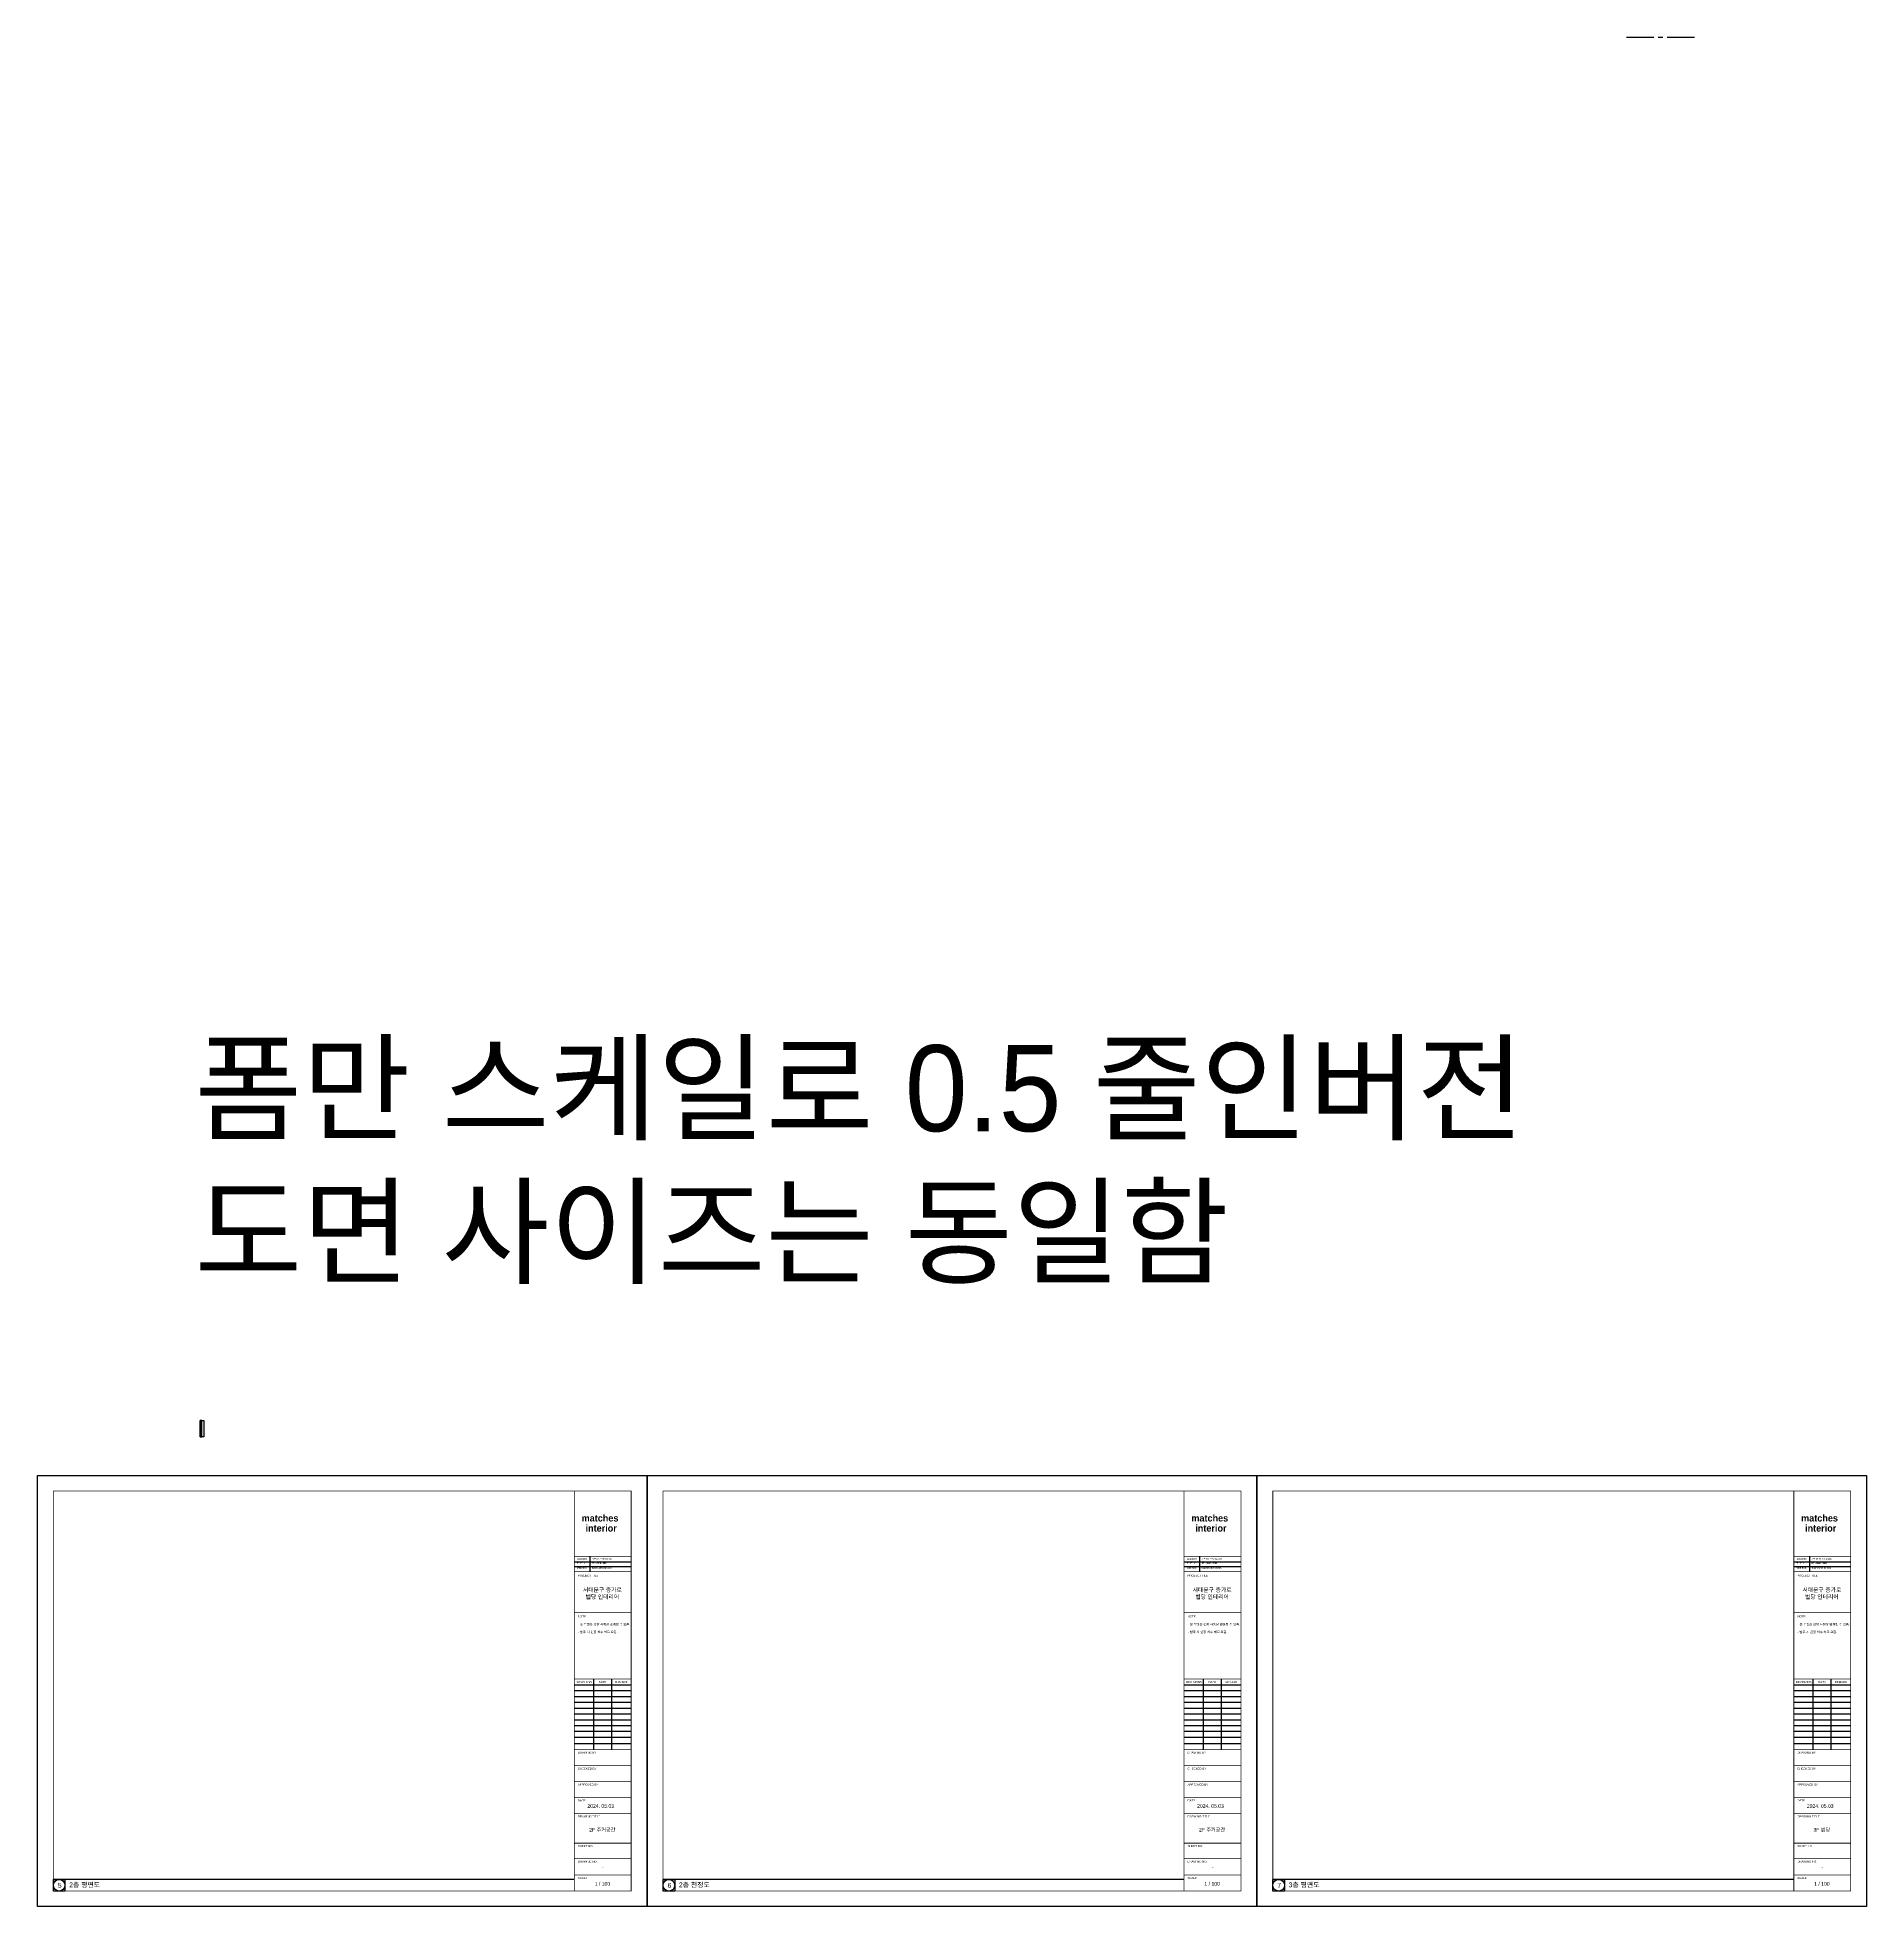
# Model space of a CAD drawing. Header units: millimetres. Extents: x -224448 to 1592092, y -164641 to 319001.
# Drawn here: x 47060 to 147860, y 216014 to 319001 of the extents above; entities that cross this region are included whole.
import ezdxf
from ezdxf.enums import TextEntityAlignment as Align

# ---------------------------------------------------------------- set-up
doc = ezdxf.new("R2010")
doc.units = ezdxf.units.MM
doc.linetypes.add('CENTER2', pattern=[1.125, 0.75, -0.125, 0.125, -0.125])
doc.layers.get('Defpoints').update_dxf_attribs({"color": 35})
for name, color, linetype in [('ARREA', 1, 'Continuous'), ('I-TEXT', 7, 'Continuous'), ('I_FORMAT', 7, 'Continuous'), ('I_HAT', 8, 'Continuous'), ('I_WIN', 5, 'Continuous'), ('Layer 1', 7, 'Continuous')]:
    doc.layers.add(name, color=color, linetype=linetype)
doc.styles.add('HY울릉도', font='')
doc.styles.add('NTOP', font='Dotum.ttf')
doc.styles.add('sim', font='')
doc.styles.get("Standard").update_dxf_attribs({"font": 'arial.ttf'})
doc.styles.get('HY울릉도').set_extended_font_data('HY울릉도L')
doc.styles.get('sim').set_extended_font_data('Pretendard Variable Light')

# ---------------------------------------------------------------- blocks, each defined once
blk = doc.blocks.new('FR1')
at = {"layer": 'Defpoints'}
blk.add_lwpolyline([(89059, 47504), (131059, 47504), (131059, 17804), (89059, 17804)], close=True, dxfattribs=at)
at = {"layer": 'I_FORMAT'}
for p, q in [((126043, 41560), (129958, 41560)), ((126044, 41224), (129963, 41224)), ((127113, 41920), (127113, 40862)), ((128619, 28607), (128619, 33477)), ((126044, 33077), (129959, 33077)), ((126044, 32677), (129959, 32677)), ((126044, 32277), (129959, 32277)), ((127379, 28591), (127379, 33460)), ((126044, 31877), (129959, 31877)), ((126044, 31477), (129959, 31477)), ((126044, 31077), (129959, 31077)), ((126044, 30677), (129959, 30677)), ((126044, 30277), (129959, 30277)), ((126044, 29877), (129959, 29877)), ((126044, 29477), (129959, 29477)), ((126044, 29042), (129959, 29042)), ((126044, 19673), (90159, 19673))]:
    blk.add_line(p, q, dxfattribs=at)
for points, const_width in [([(126044, 18873), (90159, 18873), (90159, 46435), (126044, 46435)], 50.2), ([(126044, 46435), (126044, 18864)], 50.2), ([(126044, 46435), (129959, 46435), (129959, 18873), (126044, 18873)], 50.2), ([(126044, 41920), (129959, 41920)], 50.2), ([(126044, 40863), (129952, 40863)], 50.2), ([(126044, 38066), (129959, 38066)], 50.2), ([(126044, 33477), (129959, 33477)], 50.2), ([(126044, 28607), (129959, 28607)], 50.2), ([(129959, 28607), (126459, 28607)], 20), ([(126044, 27507), (129959, 27507)], 50.2), ([(126044, 26407), (129959, 26407)], 50.2), ([(126044, 25307), (129959, 25307)], 50.2), ([(126044, 24207), (129959, 24207)], 50.2), ([(126044, 22173), (129959, 22173)], 50.2), ([(126459, 22173), (129959, 22173)], 30), ([(126044, 21107), (129959, 21107)], 50.2), ([(126459, 21107), (129959, 21107)], 30), ([(126044, 19973), (129959, 19973)], 50.2), ([(126459, 19973), (129959, 19973)], 30)]:
    blk.add_lwpolyline(points, dxfattribs=dict(at, const_width=const_width))
blk.add_lwpolyline([(90159, 19673), (90959, 19673), (90959, 18873), (90159, 18873)], close=True, dxfattribs=at)
blk.add_circle((90559, 19273), 400, dxfattribs=at)
for s, height, p in [('PROJECT TILE', 142.54, (126285, 40527)), ('NOTE.', 142.5, (126291, 37716))]:
    blk.add_text(s, height=height, dxfattribs=at).set_placement(p)
for s, p in [('REVISIONS', (126720, 33267)), ('DATE', (127987, 33267)), ('REMARK', (129287, 33266))]:
    blk.add_text(s, height=142.5, dxfattribs=at).set_placement(p, align=Align.MIDDLE_CENTER)
at = {"layer": 'I_FORMAT', "style": 'sim'}
for s, height, p in [('DRAWING BY', 142.5, (126285, 28339)), ('CHECKED BY', 142.5, (126285, 27232)), ('APPROVED BY', 142.54, (126285, 26132)), ('DATE', 142.5, (126285, 25043)), ('2024. 05.03', 252, (126943, 24605)), ('DRAWING TITLE', 142.54, (126285, 23946)), ('SHEET NO.', 142.5, (126285, 21901)), ('DRAWING NO.', 142.54, (126285, 20836)), ('SCALE', 142.5, (126285, 19708))]:
    blk.add_text(s, height=height, dxfattribs=at).set_placement(p)
blk.add_text('-', height=252, dxfattribs=at).set_placement((128009, 20534), align=Align.MIDDLE_CENTER)
at = {"layer": 'I_FORMAT', "insert": (126238, 41801), "char_height": 142.538, "width": 4018.9, "attachment_point": 1, "line_spacing_factor": 0.93}
blk.add_mtext('{\\fPretendard Variable SemiBold|b0|i0|c129|p2;\\H0.7x;ADDRESS\\fArial|b0|i0|c129|p34;         \\fPretendard Variable SemiBold|b0|i0|c129|p2;서울 강서구 강서로 433\\P\\fArial|b0|i0|c129|p34;\\P\\fPretendard Variable SemiBold|b0|i0|c129|p2;T    E    L\\fArial|b0|i0|c129|p34;            \\fPretendard Variable SemiBold|b0|i0|c129|p2;02  - 6949 - 5994\\P\\fArial|b0|i0|c129|p34;\\P\\fPretendard Variable SemiBold|b0|i0|c129|p2;WEB SITE\\fArial|b0|i0|c129|p34;         \\fPretendard Variable SemiBold|b0|i0|c129|p2;matchesinterior.com}', dxfattribs=at)
at = {"layer": 'I_FORMAT', "insert": (127975, 39364), "char_height": 285.08, "width": 8812.01, "attachment_point": 5}
blk.add_mtext('{\\fPretendard Variable SemiBold|b0|i0|c129|p2;서대문구 증가로\\P법당 인테리어}', dxfattribs=at)
at = {"layer": 'I_FORMAT', "linetype": 'ByBlock', "insert": (126306, 37319), "char_height": 156.79, "width": 3464.85, "attachment_point": 1, "style": 'HY울릉도'}
blk.add_mtext('{\\fPretendard Variable Light|b0|i0|c129|p2;- 본 도면은 현장 사정상 변경될 수 있음.\\P\\P- 발주 시 현장 치수 체크 요함.}', dxfattribs=at)
at = {"layer": 'I_FORMAT', "insert": (127979, 19376), "char_height": 252, "width": 4626.3, "attachment_point": 5, "style": 'sim'}
blk.add_mtext('1 / 100', dxfattribs=at)
at = {"layer": 'Layer 1', "color": 250, "char_height": 467.28, "attachment_point": 7}
for s, insert in [('\\fPoppins|b1|i0|c0|p34;\\W1;matches', (126547, 44321)), ('\\fPoppins|b1|i0|c0|p34;\\W1;interior', (126817, 43626))]:
    blk.add_mtext(s, dxfattribs=dict(at, insert=insert))
blk = doc.blocks.new('34')
at = {"layer": 'I_WIN', "linetype": 'Continuous'}
for p, q in [((7210, 19700), (7210, 19609)), ((7240, 19700), (7210, 19700)), ((7210, 19700), (7210, 19609)), ((7210, 19609), (7210, 19600)), ((7210, 19609), (7210, 19600)), ((7210, 19600), (7227, 19600)), ((7227, 19600), (7227, 19649)), ((7227, 19649), (7240, 19649)), ((7231, 19605), (7231, 19645)), ((7231, 19645), (7269, 19645)), ((7231, 19645), (8089, 19645)), ((7231, 19605), (7231, 19645)), ((7231, 19645), (7269, 19645)), ((7269, 19605), (7231, 19605)), ((7231, 19605), (8089, 19605)), ((7269, 19605), (7231, 19605)), ((7240, 19651), (7240, 19700)), ((7240, 19649), (7240, 19651)), ((7269, 19630), (7263, 19628)), ((7269, 19630), (7263, 19628)), ((7263, 19628), (7263, 19622)), ((7263, 19628), (7263, 19622)), ((7263, 19622), (7269, 19620)), ((7263, 19622), (7269, 19620)), ((7265, 19627), (7265, 19623)), ((7265, 19627), (7265, 19623)), ((7269, 19645), (7269, 19630)), ((7269, 19645), (7269, 19630)), ((7269, 19631), (7271, 19630)), ((7269, 19631), (7271, 19630)), ((7269, 19627), (8057, 19627)), ((8057, 19623), (7269, 19623)), ((7269, 19619), (7271, 19621)), ((7269, 19619), (7271, 19621)), ((7269, 19620), (7269, 19605)), ((7269, 19620), (7269, 19605)), ((7271, 19630), (7272, 19629)), ((7271, 19630), (7272, 19629)), ((7271, 19621), (7272, 19622)), ((7271, 19621), (7272, 19622)), ((7272, 19629), (7273, 19627)), ((7272, 19629), (7273, 19627)), ((7272, 19622), (7273, 19623)), ((7272, 19622), (7273, 19623)), ((8048, 19629), (8047, 19627)), ((8048, 19622), (8047, 19623)), ((8049, 19630), (8048, 19629)), ((8049, 19621), (8048, 19622)), ((8051, 19631), (8049, 19630)), ((8051, 19619), (8049, 19621)), ((8089, 19645), (8051, 19645)), ((8051, 19645), (8051, 19630)), ((8051, 19630), (8057, 19628)), ((8057, 19622), (8051, 19620)), ((8051, 19620), (8051, 19605)), ((8051, 19605), (8089, 19605)), ((8057, 19628), (8057, 19622)), ((8080, 19649), (8080, 19700)), ((8080, 19700), (8110, 19700)), ((8093, 19649), (8080, 19649)), ((8089, 19605), (8089, 19645)), ((8093, 19600), (8093, 19649)), ((8110, 19600), (8093, 19600)), ((8110, 19700), (8110, 19609)), ((8110, 19609), (8110, 19600))]:
    blk.add_line(p, q, dxfattribs=at)
blk.add_lwpolyline([(7210, 19700), (8110, 19700), (8110, 19600), (7210, 19600)], close=True, dxfattribs=at)

msp = doc.modelspace()

# ---------------------------------------------------------------- linework, layer by layer
at = {"layer": 'ARREA', "color": 1, "linetype": 'CENTER2', "ltscale": 2000}
msp.add_line((138375.222, 319000.983), (134425.222, 319000.983), dxfattribs=at)
at = {"layer": 'I_WIN'}
msp.add_lwpolyline([(56224.894, 241902.751), (56024.894, 241902.751), (56024.894, 242802.751), (56224.894, 242802.751)], close=True, dxfattribs=at)

# ---------------------------------------------------------------- block references
at = {"xscale": -1, "rotation": 270}
msp.add_blockref('34', (36424.894, 234692.751), dxfattribs=at)
at = {"layer": 'I_HAT', "xscale": 0.8, "yscale": 0.8, "zscale": 0.8}
for p in [(-24186.864, 201770.772), (9413.136, 201770.772), (43013.136, 201770.772)]:
    msp.add_blockref('FR1', p, dxfattribs=at)

# ---------------------------------------------------------------- texts
at = {"layer": 'I-TEXT', "color": 0, "insert": (55710.823, 263477.171), "char_height": 4742.4, "width": 95351.91012, "attachment_point": 1, "style": 'NTOP'}
msp.add_mtext('\\pxsm1;폼만 스케일로 0.5 줄인버전\\P도면 사이즈는 동일함', dxfattribs=at)
at = {"layer": 'I_FORMAT', "attachment_point": 5, "style": 'sim'}
for s, insert, char_height, width in [('2F 주거공간', (78189.839, 220238.59), 201.6, 3701.04345), ('2F 주거공간', (111789.839, 220238.59), 201.6, 3701.04345), ('3F 법당', (145389.839, 220238.59), 201.6, 3701.04345), ('\\pxql;5', (51143.012, 217182.034), 270, 5910.6775), ('\\pxql;2층 평면도', (51767.099, 217198.034), 270, 5910.6775), ('\\pxql;6', (84743.012, 217182.034), 270, 5910.6775), ('\\pxql;2층 천정도', (85367.099, 217198.034), 270, 5910.6775), ('\\pxql;7', (118343.012, 217182.034), 270, 5910.6775), ('\\pxql;3층 평면도', (118967.099, 217198.034), 270, 5910.6775)]:
    msp.add_mtext(s, dxfattribs=dict(at, insert=insert, char_height=char_height, width=width))

doc.saveas('drawing.dxf')
